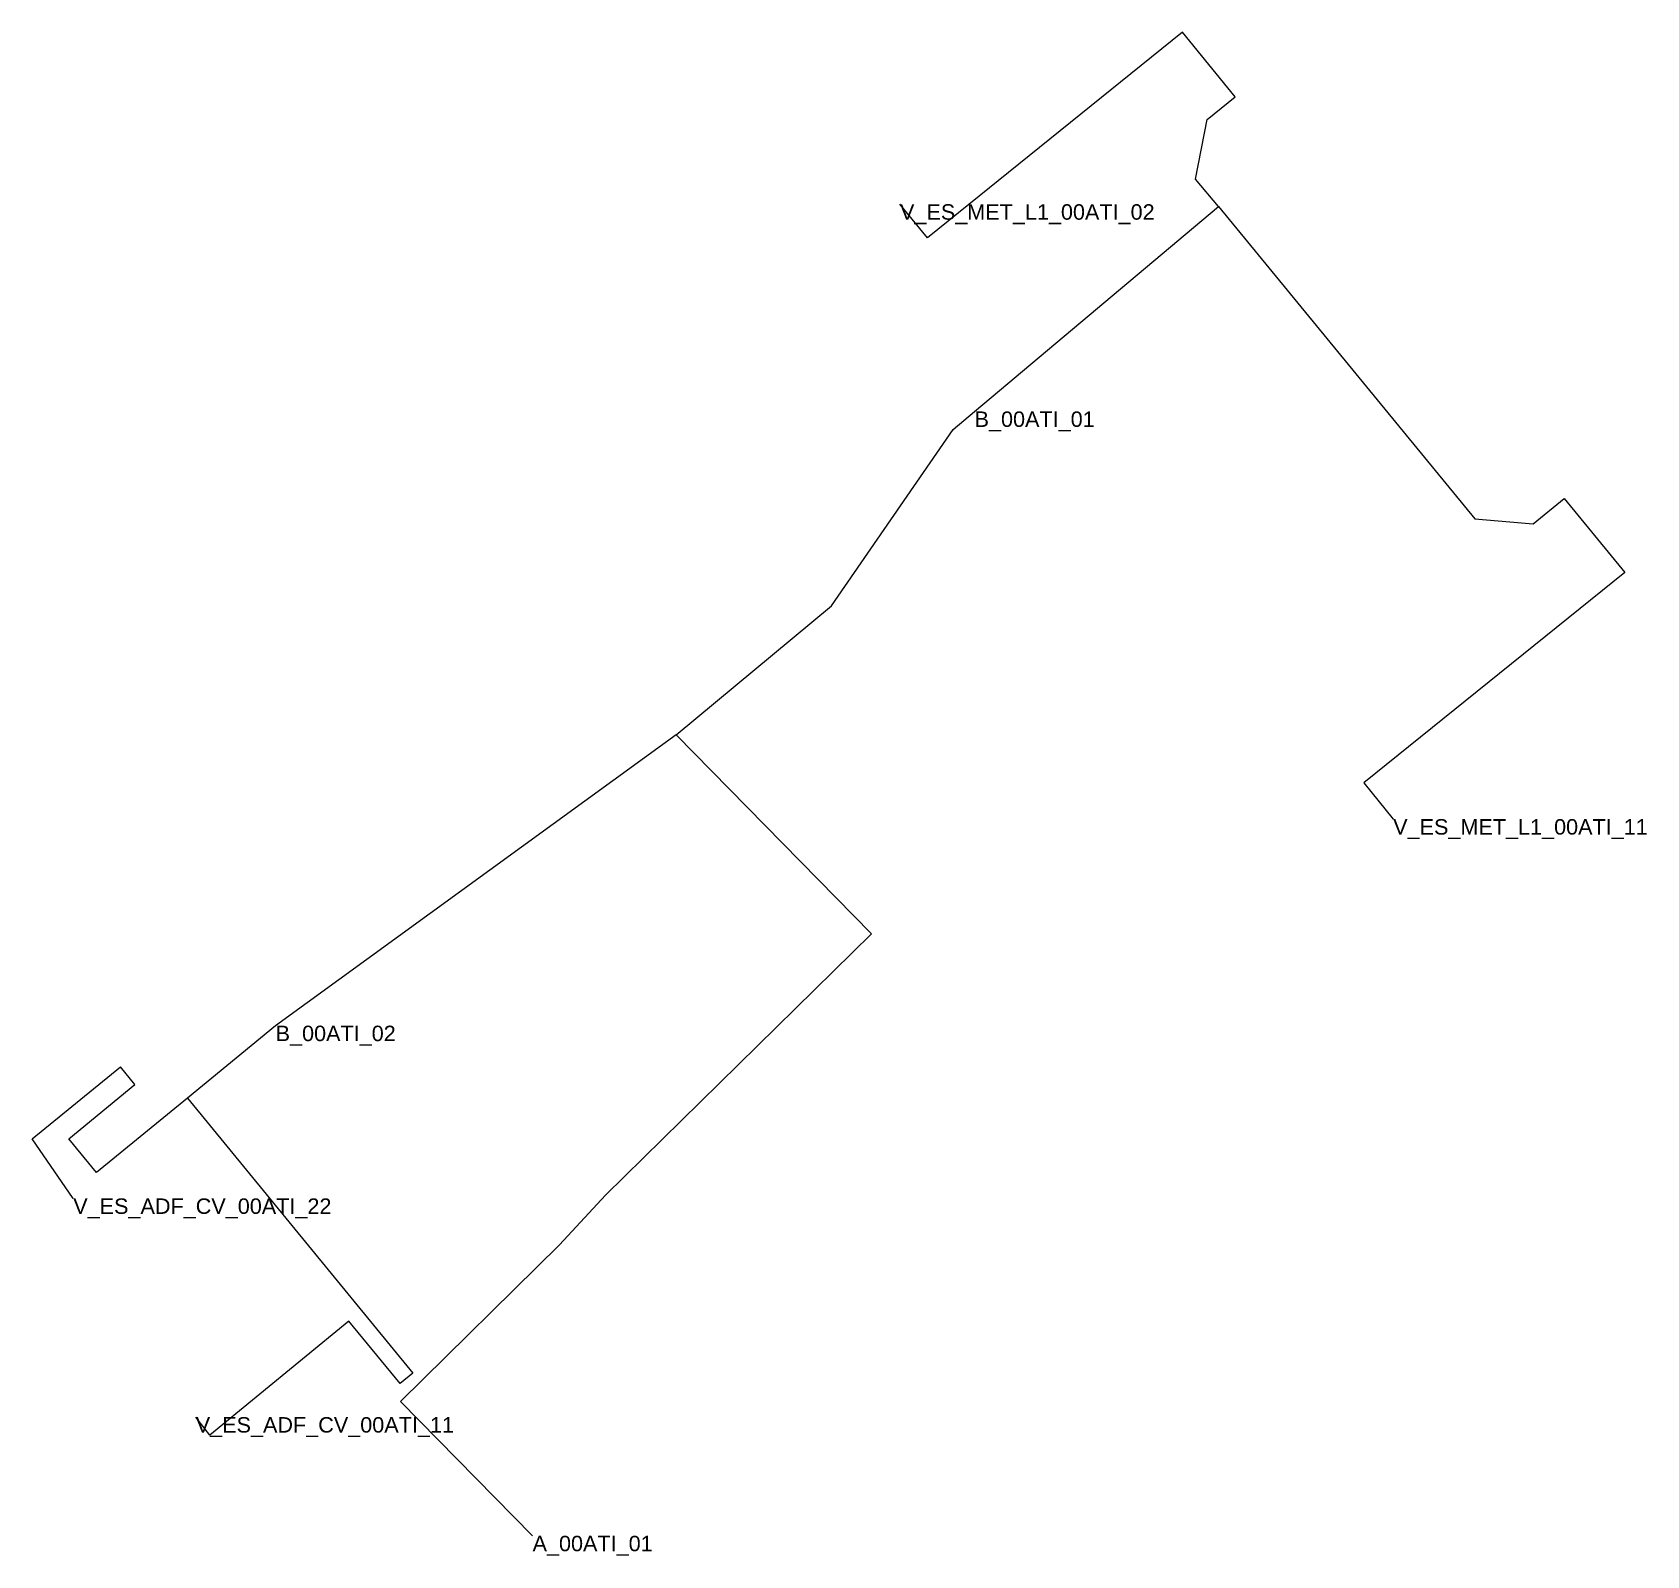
# Model space of a CAD drawing. Header units: metres. Extents: x 431479 to 431621, y 4582577 to 4582709.
# Drawn here: x 431478.6 to 431530.8, y 4582577.1 to 4582626.3 of the extents above; entities that cross this region are included whole.
import ezdxf
from ezdxf.enums import TextEntityAlignment as Align

# ---------------------------------------------------------------- set-up
doc = ezdxf.new("R2010")
doc.units = ezdxf.units.M
doc.header["$MEASUREMENT"] = 0
for name, color, linetype, lineweight, true_color in [('01_A_AccesTren_t', 40, 'Continuous', 0, 0xffd600), ('01_C_AccesExt_t', 251, 'Continuous', 0, 0x646464), ('01_I_Ascensor_l', 251, 'Continuous', 0, 0x646464), ('01_I_BarreraTarifaria_t', 251, 'Continuous', 0, 0x646464), ('01_I_Horitzontal_l', 251, 'Continuous', 0, 0x646464)]:
    doc.layers.add(name, color=color, linetype=linetype, lineweight=lineweight, true_color=true_color)
doc.styles.add('Style-Arial', font='arial.ttf')

msp = doc.modelspace()

# ---------------------------------------------------------------- texts
at = {"layer": '01_A_AccesTren_t', "style": 'Style-Arial'}
for s, p in [('V_ES_MET_L1_00ATI_02', (431506.639832, 4582620.744975, -30)), ('V_ES_MET_L1_00ATI_11', (431522.581477, 4582600.86636, -30)), ('V_ES_ADF_CV_00ATI_22', (431479.913805, 4582588.604226, -30)), ('V_ES_ADF_CV_00ATI_11', (431483.873476, 4582581.533897, -30))]:
    msp.add_text(s, height=0.5, dxfattribs=at).set_placement(p, align=Align.TOP_LEFT)
at = {"layer": '01_C_AccesExt_t', "style": 'Style-Arial'}
msp.add_text('A_00ATI_01', height=0.5, dxfattribs=at).set_placement((431494.762377, 4582577.697729), align=Align.TOP_LEFT)
at = {"layer": '01_I_BarreraTarifaria_t', "style": 'Style-Arial'}
for s, p in [('B_00ATI_01', (431509.051117, 4582614.046174, -10)), ('B_00ATI_02', (431486.45623, 4582594.188376, -10))]:
    msp.add_text(s, height=0.5, dxfattribs=at).set_placement(p, align=Align.TOP_LEFT)

# ---------------------------------------------------------------- linework, layer by layer
at = {"layer": '01_I_Ascensor_l'}
for p, q in [((431516.196801, 4582621.558568, -10), (431516.569, 4582623.480192, -30)), ((431525.217487, 4582610.574243, -10), (431527.109858, 4582610.411771, -30)), ((431481.906763, 4582592.286216, -10), (431481.436199, 4582592.860227, -30)), ((431497.12188, 4582588.709538, -10), (431495.636191, 4582587.101295)), ((431490.896147, 4582582.958716, -10), (431490.479, 4582582.616674, -30))]:
    msp.add_line(p, q, dxfattribs=at)
at = {"layer": '01_I_Horitzontal_l'}
for p, q in [((431516.93842, 4582620.676329, -10), (431516.196801, 4582621.558568, -10)), ((431509.051117, 4582614.046174, -10), (431516.93842, 4582620.676329, -10)), ((431516.93842, 4582620.676329, -10), (431525.217487, 4582610.574243, -10)), ((431499.404271, 4582603.591483, -10), (431486.45623, 4582594.188376, -10)), ((431486.45623, 4582594.188376, -10), (431483.605243, 4582591.850538, -10)), ((431483.605243, 4582591.850538, -10), (431490.896147, 4582582.958716, -10))]:
    msp.add_line(p, q, dxfattribs=at)
at = {"layer": '01_I_Horitzontal_l', "flags": 128}
for points, elevation in [([(431516.569, 4582623.480192), (431517.472559, 4582624.213763), (431515.77555, 4582626.304014), (431507.529505, 4582619.658643), (431506.639832, 4582620.744975)], -30), ([(431499.404271, 4582603.591483), (431504.42711, 4582607.756561), (431508.362411, 4582613.467239), (431509.051117, 4582614.046174)], -10), ([(431527.109858, 4582610.411771), (431528.113614, 4582611.234334), (431530.074744, 4582608.841212), (431521.638121, 4582602.036529), (431522.581477, 4582600.86636)], -30), ([(431497.12188, 4582588.709538), (431505.72275, 4582597.162273), (431499.404271, 4582603.591483)], -10), ([(431479.913805, 4582588.604226), (431478.589925, 4582590.527691), (431481.436199, 4582592.860227)], -30), ([(431483.605243, 4582591.850538), (431480.666265, 4582589.440547), (431479.76975, 4582590.533844), (431481.906763, 4582592.286216)], -10), ([(431490.479, 4582582.616674), (431488.827046, 4582584.631359), (431484.332715, 4582580.946205), (431483.873476, 4582581.533897)], -30)]:
    msp.add_lwpolyline(points, dxfattribs=dict(at, elevation=elevation))
msp.add_lwpolyline([(431495.636191, 4582587.101295), (431490.490728, 4582582.042924), (431494.762377, 4582577.697729)], dxfattribs=at)

msp.set_redraw_order([(e.dxf.handle, doc.entitydb.next_handle()) for e in msp.query("TEXT MTEXT ATTDEF DIMENSION ARC_DIMENSION")])  # texts and dimensions are drawn at this point

doc.saveas('drawing.dxf')
